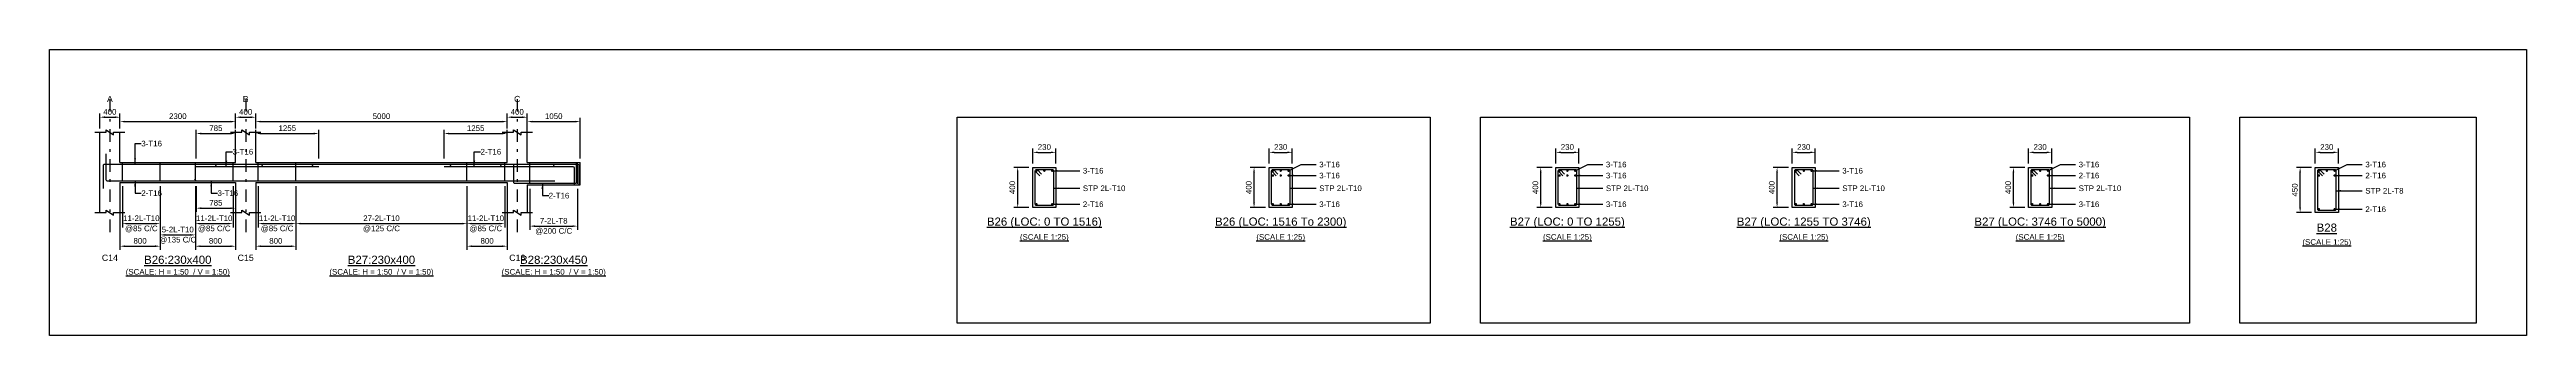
# Model space of a CAD drawing. Header units: inches. Extents: x -2000 to 143800, y -765100 to 3300.
# Drawn here: x -2000 to 96500, y -361200 to -349800 of the extents above; entities that cross this region are included whole.
import ezdxf
from ezdxf.enums import TextEntityAlignment as Align

# ---------------------------------------------------------------- set-up
doc = ezdxf.new("R2010")
doc.units = ezdxf.units.IN
doc.header["$LTSCALE"] = 1000
doc.header["$MEASUREMENT"] = 0
doc.linetypes.add('SCCenter', pattern=[1.2, 0.5, -0.3, 0.1, -0.3])
for name, color, linetype in [('Concrete Line', 2, 'Continuous'), ('Cut Line', 31, 'Continuous'), ('Dimension', 31, 'Continuous'), ('Grid', 8, 'Continuous'), ('Labels', 4, 'Continuous'), ('Labels_Support', 4, 'Continuous'), ('Link', 225, 'Continuous'), ('Reinforcement', 4, 'Continuous'), ('Schedule Border', 60, 'Continuous'), ('Spacer', 4, 'Continuous'), ('Text', 31, 'Continuous'), ('Text_Scale', 31, 'Continuous')]:
    doc.layers.add(name, color=color, linetype=linetype)
doc.styles.add('SC-SansSerif', font='SansSerif')
doc.styles.get("Standard").update_dxf_attribs({"font": 'txt.shx'})
doc.dimstyles.new('SCBBSDimStyl', dxfattribs={"dimtxt": 225, "dimasz": 200, "dimexe": 150, "dimexo": 150, "dimgap": 100, "dimtad": 1, "dimtoh": 1, "dimdec": 0, "dimzin": 0, "dimdsep": 46, "dimtxsty": 'SC-SansSerif', "dimcen": 0.09, "dimclrd": 8, "dimclre": 8, "dimclrt": 31, "dimadec": 0, "dimazin": 0, "dimtfac": 1, "dimtdec": 0, "dimtix": 1, "dimtofl": 0, "dimtmove": 0, "dimatfit": 3, "dimfxl": 1, "dimtolj": 1, "dimtzin": 0, "dimarcsym": 0})
doc.dimstyles.get("Standard").update_dxf_attribs({"dimtxt": 0.18, "dimasz": 225, "dimexe": 0.18, "dimexo": 0.0625, "dimgap": 0.09, "dimtad": 0, "dimtih": 1, "dimtoh": 1, "dimdec": 4, "dimzin": 0, "dimdsep": 46, "dimtxsty": 'Standard', "dimcen": 0.09, "dimadec": 0, "dimazin": 0, "dimtfac": 1, "dimtdec": 4, "dimtofl": 0, "dimtmove": 0, "dimatfit": 3, "dimfxl": 1, "dimtolj": 1, "dimtzin": 0, "dimarcsym": 0})

# ---------------------------------------------------------------- blocks, each defined once
blk = doc.blocks.new('*D226')
at = {"color": 8, "linetype": 'ByBlock', "lineweight": -2}
for p, q in [((900, -355250), (900, -356890)), ((2400, -355250), (2400, -356890)), ((1100, -356740), (2200, -356740))]:
    blk.add_line(p, q, dxfattribs=at)
at = {"color": 8}
for points in [[(900, -356740), (1100, -356707), (1100, -356773)], [(2400, -356740), (2200, -356773), (2200, -356707)]]:
    blk.add_solid(points, dxfattribs=at)
at = {"layer": 'DEFPOINTS', "color": 31}
for p in [(900, -355100), (2400, -355100), (900, -356740)]:
    blk.add_point(p, dxfattribs=at)
at = {"color": 31, "char_height": 225, "attachment_point": 5, "style": 'SC-SansSerif'}
for s, insert in [('\\A1;11-2L-T10', (1650, -356528)), ('\\A1;@85 C/C', (1650, -356952))]:
    blk.add_mtext(s, dxfattribs=dict(at, insert=insert))
blk = doc.blocks.new('*D227')
at = {"color": 8, "linetype": 'ByBlock', "lineweight": -2}
for p, q in [((800, -355250), (800, -357790)), ((2400, -355250), (2400, -357790)), ((1000, -357640), (2200, -357640))]:
    blk.add_line(p, q, dxfattribs=at)
at = {"color": 8}
for points in [[(800, -357640), (1000, -357607), (1000, -357673)], [(2400, -357640), (2200, -357673), (2200, -357607)]]:
    blk.add_solid(points, dxfattribs=at)
at = {"layer": 'DEFPOINTS', "color": 31}
for p in [(800, -355100), (2400, -355100), (800, -357640)]:
    blk.add_point(p, dxfattribs=at)
at = {"color": 31, "insert": (1600, -357428), "char_height": 225, "attachment_point": 5, "style": 'SC-SansSerif'}
blk.add_mtext('\\A1;800', dxfattribs=at)
blk = doc.blocks.new('*D228')
at = {"color": 8, "linetype": 'ByBlock', "lineweight": -2}
for p, q in [((2400, -355250), (2400, -357340)), ((3800, -355250), (3800, -357340)), ((2600, -357190), (3600, -357190))]:
    blk.add_line(p, q, dxfattribs=at)
at = {"color": 8}
for points in [[(2400, -357190), (2600, -357157), (2600, -357223)], [(3800, -357190), (3600, -357223), (3600, -357157)]]:
    blk.add_solid(points, dxfattribs=at)
at = {"layer": 'DEFPOINTS', "color": 31}
for p in [(2400, -355100), (3800, -355100), (2400, -357190)]:
    blk.add_point(p, dxfattribs=at)
at = {"color": 31, "char_height": 225, "attachment_point": 5, "style": 'SC-SansSerif'}
for s, insert in [('\\A1;@135 C/C', (3100, -357402)), ('\\A1;5-2L-T10', (3100, -356978))]:
    blk.add_mtext(s, dxfattribs=dict(at, insert=insert))
blk = doc.blocks.new('*D229')
at = {"color": 8, "linetype": 'ByBlock', "lineweight": -2}
for p, q in [((3800, -355250), (3800, -356890)), ((5300, -355250), (5300, -356890)), ((4000, -356740), (5100, -356740))]:
    blk.add_line(p, q, dxfattribs=at)
at = {"color": 8}
for points in [[(3800, -356740), (4000, -356707), (4000, -356773)], [(5300, -356740), (5100, -356773), (5100, -356707)]]:
    blk.add_solid(points, dxfattribs=at)
at = {"layer": 'DEFPOINTS', "color": 31}
for p in [(3800, -355100), (5300, -355100), (3800, -356740)]:
    blk.add_point(p, dxfattribs=at)
at = {"color": 31, "char_height": 225, "attachment_point": 5, "style": 'SC-SansSerif'}
for s, insert in [('\\A1;11-2L-T10', (4550, -356528)), ('\\A1;@85 C/C', (4550, -356952))]:
    blk.add_mtext(s, dxfattribs=dict(at, insert=insert))
blk = doc.blocks.new('*D230')
at = {"color": 8, "linetype": 'ByBlock', "lineweight": -2}
for p, q in [((3800, -355250), (3800, -357790)), ((5400, -355250), (5400, -357790)), ((4000, -357640), (5200, -357640))]:
    blk.add_line(p, q, dxfattribs=at)
at = {"color": 8}
for points in [[(3800, -357640), (4000, -357607), (4000, -357673)], [(5400, -357640), (5200, -357673), (5200, -357607)]]:
    blk.add_solid(points, dxfattribs=at)
at = {"layer": 'DEFPOINTS', "color": 31}
for p in [(3800, -355100), (5400, -355100), (3800, -357640)]:
    blk.add_point(p, dxfattribs=at)
at = {"color": 31, "insert": (4600, -357428), "char_height": 225, "attachment_point": 5, "style": 'SC-SansSerif'}
blk.add_mtext('\\A1;800', dxfattribs=at)
blk = doc.blocks.new('*D231')
at = {"color": 8, "linetype": 'ByBlock', "lineweight": -2}
for p, q in [((6300, -355250), (6300, -356890)), ((7800, -355250), (7800, -356890)), ((6500, -356740), (7600, -356740))]:
    blk.add_line(p, q, dxfattribs=at)
at = {"color": 8}
for points in [[(6300, -356740), (6500, -356707), (6500, -356773)], [(7800, -356740), (7600, -356773), (7600, -356707)]]:
    blk.add_solid(points, dxfattribs=at)
at = {"layer": 'DEFPOINTS', "color": 31}
for p in [(6300, -355100), (7800, -355100), (6300, -356740)]:
    blk.add_point(p, dxfattribs=at)
at = {"color": 31, "char_height": 225, "attachment_point": 5, "style": 'SC-SansSerif'}
for s, insert in [('\\A1;11-2L-T10', (7050, -356528)), ('\\A1;@85 C/C', (7050, -356952))]:
    blk.add_mtext(s, dxfattribs=dict(at, insert=insert))
blk = doc.blocks.new('*D232')
at = {"color": 8, "linetype": 'ByBlock', "lineweight": -2}
for p, q in [((6200, -355250), (6200, -357790)), ((7800, -355250), (7800, -357790)), ((6400, -357640), (7600, -357640))]:
    blk.add_line(p, q, dxfattribs=at)
at = {"color": 8}
for points in [[(6200, -357640), (6400, -357607), (6400, -357673)], [(7800, -357640), (7600, -357673), (7600, -357607)]]:
    blk.add_solid(points, dxfattribs=at)
at = {"layer": 'DEFPOINTS', "color": 31}
for p in [(6200, -355100), (7800, -355100), (6200, -357640)]:
    blk.add_point(p, dxfattribs=at)
at = {"color": 31, "insert": (7000, -357428), "char_height": 225, "attachment_point": 5, "style": 'SC-SansSerif'}
blk.add_mtext('\\A1;800', dxfattribs=at)
blk = doc.blocks.new('*D233')
at = {"color": 8, "linetype": 'ByBlock', "lineweight": -2}
for p, q in [((7800, -355250), (7800, -356890)), ((14600, -355250), (14600, -356890)), ((8000, -356740), (14400, -356740))]:
    blk.add_line(p, q, dxfattribs=at)
at = {"color": 8}
for points in [[(7800, -356740), (8000, -356707), (8000, -356773)], [(14600, -356740), (14400, -356773), (14400, -356707)]]:
    blk.add_solid(points, dxfattribs=at)
at = {"layer": 'DEFPOINTS', "color": 31}
for p in [(7800, -355100), (14600, -355100), (7800, -356740)]:
    blk.add_point(p, dxfattribs=at)
at = {"color": 31, "char_height": 225, "attachment_point": 5, "style": 'SC-SansSerif'}
for s, insert in [('\\A1;27-2L-T10', (11200, -356528)), ('\\A1;@125 C/C', (11200, -356952))]:
    blk.add_mtext(s, dxfattribs=dict(at, insert=insert))
blk = doc.blocks.new('*D234')
at = {"color": 8, "linetype": 'ByBlock', "lineweight": -2}
for p, q in [((14600, -355250), (14600, -356890)), ((16100, -355250), (16100, -356890)), ((14800, -356740), (15900, -356740))]:
    blk.add_line(p, q, dxfattribs=at)
at = {"color": 8}
for points in [[(14600, -356740), (14800, -356707), (14800, -356773)], [(16100, -356740), (15900, -356773), (15900, -356707)]]:
    blk.add_solid(points, dxfattribs=at)
at = {"layer": 'DEFPOINTS', "color": 31}
for p in [(14600, -355100), (16100, -355100), (14600, -356740)]:
    blk.add_point(p, dxfattribs=at)
at = {"color": 31, "char_height": 225, "attachment_point": 5, "style": 'SC-SansSerif'}
for s, insert in [('\\A1;11-2L-T10', (15350, -356528)), ('\\A1;@85 C/C', (15350, -356952))]:
    blk.add_mtext(s, dxfattribs=dict(at, insert=insert))
blk = doc.blocks.new('*D235')
at = {"color": 8, "linetype": 'ByBlock', "lineweight": -2}
for p, q in [((14600, -355250), (14600, -357790)), ((16200, -355250), (16200, -357790)), ((14800, -357640), (16000, -357640))]:
    blk.add_line(p, q, dxfattribs=at)
at = {"color": 8}
for points in [[(14600, -357640), (14800, -357607), (14800, -357673)], [(16200, -357640), (16000, -357673), (16000, -357607)]]:
    blk.add_solid(points, dxfattribs=at)
at = {"layer": 'DEFPOINTS', "color": 31}
for p in [(14600, -355100), (16200, -355100), (14600, -357640)]:
    blk.add_point(p, dxfattribs=at)
at = {"color": 31, "insert": (15400, -357428), "char_height": 225, "attachment_point": 5, "style": 'SC-SansSerif'}
blk.add_mtext('\\A1;800', dxfattribs=at)
blk = doc.blocks.new('*D236')
at = {"color": 8, "linetype": 'ByBlock', "lineweight": -2}
for p, q in [((17100, -355350), (17100, -356990)), ((19000, -355350), (19000, -356990)), ((17300, -356840), (18800, -356840))]:
    blk.add_line(p, q, dxfattribs=at)
at = {"color": 8}
for points in [[(17100, -356840), (17300, -356807), (17300, -356873)], [(19000, -356840), (18800, -356873), (18800, -356807)]]:
    blk.add_solid(points, dxfattribs=at)
at = {"layer": 'DEFPOINTS', "color": 31}
for p in [(17100, -355200), (19000, -355200), (17100, -356840)]:
    blk.add_point(p, dxfattribs=at)
at = {"color": 31, "char_height": 225, "attachment_point": 5, "style": 'SC-SansSerif'}
for s, insert in [('\\A1;7-2L-T8', (18050, -356628)), ('\\A1;@200 C/C', (18050, -357052))]:
    blk.add_mtext(s, dxfattribs=dict(at, insert=insert))
blk = doc.blocks.new('*D237')
at = {"color": 8, "linetype": 'ByBlock', "lineweight": -2}
for p, q in [((3830, -354150), (3830, -353000)), ((4030, -353150), (5200, -353150)), ((5400, -354150), (5400, -353000))]:
    blk.add_line(p, q, dxfattribs=at)
at = {"color": 8}
for points in [[(3830, -353150), (4030, -353117), (4030, -353183)], [(5400, -353150), (5200, -353183), (5200, -353117)]]:
    blk.add_solid(points, dxfattribs=at)
at = {"layer": 'DEFPOINTS', "color": 31}
for p in [(3830, -353150), (3830, -354300), (5400, -354300)]:
    blk.add_point(p, dxfattribs=at)
at = {"color": 31, "insert": (4615, -352938), "char_height": 225, "attachment_point": 5, "style": 'SC-SansSerif'}
blk.add_mtext('\\A1;785', dxfattribs=at)
blk = doc.blocks.new('*D238')
at = {"color": 8, "linetype": 'ByBlock', "lineweight": -2}
for p, q in [((6200, -354150), (6200, -353000)), ((6400, -353150), (8510, -353150)), ((8710, -354150), (8710, -353000))]:
    blk.add_line(p, q, dxfattribs=at)
at = {"color": 8}
for points in [[(6200, -353150), (6400, -353117), (6400, -353183)], [(8710, -353150), (8510, -353183), (8510, -353117)]]:
    blk.add_solid(points, dxfattribs=at)
at = {"layer": 'DEFPOINTS', "color": 31}
for p in [(6200, -353150), (6200, -354300), (8710, -354300)]:
    blk.add_point(p, dxfattribs=at)
at = {"color": 31, "insert": (7455, -352938), "char_height": 225, "attachment_point": 5, "style": 'SC-SansSerif'}
blk.add_mtext('\\A1;1255', dxfattribs=at)
blk = doc.blocks.new('*D239')
at = {"color": 8, "linetype": 'ByBlock', "lineweight": -2}
for p, q in [((13690, -354150), (13690, -353000)), ((13890, -353150), (16000, -353150)), ((16200, -354150), (16200, -353000))]:
    blk.add_line(p, q, dxfattribs=at)
at = {"color": 8}
for points in [[(13690, -353150), (13890, -353117), (13890, -353183)], [(16200, -353150), (16000, -353183), (16000, -353117)]]:
    blk.add_solid(points, dxfattribs=at)
at = {"layer": 'DEFPOINTS', "color": 31}
for p in [(13690, -353150), (13690, -354300), (16200, -354300)]:
    blk.add_point(p, dxfattribs=at)
at = {"color": 31, "insert": (14945, -352938), "char_height": 225, "attachment_point": 5, "style": 'SC-SansSerif'}
blk.add_mtext('\\A1;1255', dxfattribs=at)
blk = doc.blocks.new('*D240')
at = {"color": 8, "linetype": 'ByBlock', "lineweight": -2}
for p, q in [((3830, -355250), (3830, -356275)), ((5400, -355250), (5400, -356275)), ((4030, -356125), (5200, -356125))]:
    blk.add_line(p, q, dxfattribs=at)
at = {"color": 8}
for points in [[(3830, -356125), (4030, -356092), (4030, -356158)], [(5400, -356125), (5200, -356158), (5200, -356092)]]:
    blk.add_solid(points, dxfattribs=at)
at = {"layer": 'DEFPOINTS', "color": 31}
for p in [(3830, -355100), (5400, -355100), (3830, -356125)]:
    blk.add_point(p, dxfattribs=at)
at = {"color": 31, "insert": (4615, -355912), "char_height": 225, "attachment_point": 5, "style": 'SC-SansSerif'}
blk.add_mtext('\\A1;785', dxfattribs=at)
blk = doc.blocks.new('*D241')
at = {"color": 8, "linetype": 'ByBlock', "lineweight": -2}
for p, q in [((37100, -354350), (37100, -353750)), ((37300, -353900), (37820, -353900)), ((38020, -354350), (38020, -353750))]:
    blk.add_line(p, q, dxfattribs=at)
at = {"color": 8}
for points in [[(37100, -353900), (37300, -353867), (37300, -353933)], [(38020, -353900), (37820, -353933), (37820, -353867)]]:
    blk.add_solid(points, dxfattribs=at)
at = {"layer": 'DEFPOINTS', "color": 31}
for p in [(37100, -353900), (37100, -354500), (38020, -354500)]:
    blk.add_point(p, dxfattribs=at)
at = {"color": 31, "insert": (37560, -353688), "char_height": 225, "attachment_point": 5, "style": 'SC-SansSerif'}
blk.add_mtext('\\A1;230', dxfattribs=at)
blk = doc.blocks.new('*D242')
at = {"color": 8, "linetype": 'ByBlock', "lineweight": -2}
for p, q in [((36950, -354500), (36350, -354500)), ((36500, -355900), (36500, -354700)), ((36950, -356100), (36350, -356100))]:
    blk.add_line(p, q, dxfattribs=at)
at = {"color": 8}
for points in [[(36500, -354500), (36533, -354700), (36467, -354700)], [(36500, -356100), (36467, -355900), (36533, -355900)]]:
    blk.add_solid(points, dxfattribs=at)
at = {"layer": 'DEFPOINTS', "color": 31}
for p in [(37100, -354500), (36500, -356100), (37100, -356100)]:
    blk.add_point(p, dxfattribs=at)
at = {"color": 31, "insert": (36288, -355300), "char_height": 225, "attachment_point": 5, "rotation": 90, "style": 'SC-SansSerif'}
blk.add_mtext('\\A1;400', dxfattribs=at)
blk = doc.blocks.new('*D243')
at = {"color": 8, "linetype": 'ByBlock', "lineweight": -2}
for p, q in [((46500, -354350), (46500, -353750)), ((46700, -353900), (47220, -353900)), ((47420, -354350), (47420, -353750))]:
    blk.add_line(p, q, dxfattribs=at)
at = {"color": 8}
for points in [[(46500, -353900), (46700, -353867), (46700, -353933)], [(47420, -353900), (47220, -353933), (47220, -353867)]]:
    blk.add_solid(points, dxfattribs=at)
at = {"layer": 'DEFPOINTS', "color": 31}
for p in [(46500, -353900), (46500, -354500), (47420, -354500)]:
    blk.add_point(p, dxfattribs=at)
at = {"color": 31, "insert": (46960, -353688), "char_height": 225, "attachment_point": 5, "style": 'SC-SansSerif'}
blk.add_mtext('\\A1;230', dxfattribs=at)
blk = doc.blocks.new('*D244')
at = {"color": 8, "linetype": 'ByBlock', "lineweight": -2}
for p, q in [((46350, -354500), (45750, -354500)), ((45900, -355900), (45900, -354700)), ((46350, -356100), (45750, -356100))]:
    blk.add_line(p, q, dxfattribs=at)
at = {"color": 8}
for points in [[(45900, -354500), (45933, -354700), (45867, -354700)], [(45900, -356100), (45867, -355900), (45933, -355900)]]:
    blk.add_solid(points, dxfattribs=at)
at = {"layer": 'DEFPOINTS', "color": 31}
for p in [(46500, -354500), (45900, -356100), (46500, -356100)]:
    blk.add_point(p, dxfattribs=at)
at = {"color": 31, "insert": (45688, -355300), "char_height": 225, "attachment_point": 5, "rotation": 90, "style": 'SC-SansSerif'}
blk.add_mtext('\\A1;400', dxfattribs=at)
blk = doc.blocks.new('*D245')
at = {"color": 8, "linetype": 'ByBlock', "lineweight": -2}
for p, q in [((57900, -354350), (57900, -353750)), ((58100, -353900), (58620, -353900)), ((58820, -354350), (58820, -353750))]:
    blk.add_line(p, q, dxfattribs=at)
at = {"color": 8}
for points in [[(57900, -353900), (58100, -353867), (58100, -353933)], [(58820, -353900), (58620, -353933), (58620, -353867)]]:
    blk.add_solid(points, dxfattribs=at)
at = {"layer": 'DEFPOINTS', "color": 31}
for p in [(57900, -353900), (57900, -354500), (58820, -354500)]:
    blk.add_point(p, dxfattribs=at)
at = {"color": 31, "insert": (58360, -353688), "char_height": 225, "attachment_point": 5, "style": 'SC-SansSerif'}
blk.add_mtext('\\A1;230', dxfattribs=at)
blk = doc.blocks.new('*D246')
at = {"color": 8, "linetype": 'ByBlock', "lineweight": -2}
for p, q in [((57750, -354500), (57150, -354500)), ((57300, -355900), (57300, -354700)), ((57750, -356100), (57150, -356100))]:
    blk.add_line(p, q, dxfattribs=at)
at = {"color": 8}
for points in [[(57300, -354500), (57333, -354700), (57267, -354700)], [(57300, -356100), (57267, -355900), (57333, -355900)]]:
    blk.add_solid(points, dxfattribs=at)
at = {"layer": 'DEFPOINTS', "color": 31}
for p in [(57900, -354500), (57300, -356100), (57900, -356100)]:
    blk.add_point(p, dxfattribs=at)
at = {"color": 31, "insert": (57088, -355300), "char_height": 225, "attachment_point": 5, "rotation": 90, "style": 'SC-SansSerif'}
blk.add_mtext('\\A1;400', dxfattribs=at)
blk = doc.blocks.new('*D247')
at = {"color": 8, "linetype": 'ByBlock', "lineweight": -2}
for p, q in [((67300, -354350), (67300, -353750)), ((67500, -353900), (68020, -353900)), ((68220, -354350), (68220, -353750))]:
    blk.add_line(p, q, dxfattribs=at)
at = {"color": 8}
for points in [[(67300, -353900), (67500, -353867), (67500, -353933)], [(68220, -353900), (68020, -353933), (68020, -353867)]]:
    blk.add_solid(points, dxfattribs=at)
at = {"layer": 'DEFPOINTS', "color": 31}
for p in [(67300, -353900), (67300, -354500), (68220, -354500)]:
    blk.add_point(p, dxfattribs=at)
at = {"color": 31, "insert": (67760, -353688), "char_height": 225, "attachment_point": 5, "style": 'SC-SansSerif'}
blk.add_mtext('\\A1;230', dxfattribs=at)
blk = doc.blocks.new('*D248')
at = {"color": 8, "linetype": 'ByBlock', "lineweight": -2}
for p, q in [((67150, -354500), (66550, -354500)), ((66700, -355900), (66700, -354700)), ((67150, -356100), (66550, -356100))]:
    blk.add_line(p, q, dxfattribs=at)
at = {"color": 8}
for points in [[(66700, -354500), (66733, -354700), (66667, -354700)], [(66700, -356100), (66667, -355900), (66733, -355900)]]:
    blk.add_solid(points, dxfattribs=at)
at = {"layer": 'DEFPOINTS', "color": 31}
for p in [(67300, -354500), (66700, -356100), (67300, -356100)]:
    blk.add_point(p, dxfattribs=at)
at = {"color": 31, "insert": (66488, -355300), "char_height": 225, "attachment_point": 5, "rotation": 90, "style": 'SC-SansSerif'}
blk.add_mtext('\\A1;400', dxfattribs=at)
blk = doc.blocks.new('*D249')
at = {"color": 8, "linetype": 'ByBlock', "lineweight": -2}
for p, q in [((76700, -354350), (76700, -353750)), ((76900, -353900), (77420, -353900)), ((77620, -354350), (77620, -353750))]:
    blk.add_line(p, q, dxfattribs=at)
at = {"color": 8}
for points in [[(76700, -353900), (76900, -353867), (76900, -353933)], [(77620, -353900), (77420, -353933), (77420, -353867)]]:
    blk.add_solid(points, dxfattribs=at)
at = {"layer": 'DEFPOINTS', "color": 31}
for p in [(76700, -353900), (76700, -354500), (77620, -354500)]:
    blk.add_point(p, dxfattribs=at)
at = {"color": 31, "insert": (77160, -353688), "char_height": 225, "attachment_point": 5, "style": 'SC-SansSerif'}
blk.add_mtext('\\A1;230', dxfattribs=at)
blk = doc.blocks.new('*D250')
at = {"color": 8, "linetype": 'ByBlock', "lineweight": -2}
for p, q in [((76550, -354500), (75950, -354500)), ((76100, -355900), (76100, -354700)), ((76550, -356100), (75950, -356100))]:
    blk.add_line(p, q, dxfattribs=at)
at = {"color": 8}
for points in [[(76100, -354500), (76133, -354700), (76067, -354700)], [(76100, -356100), (76067, -355900), (76133, -355900)]]:
    blk.add_solid(points, dxfattribs=at)
at = {"layer": 'DEFPOINTS', "color": 31}
for p in [(76700, -354500), (76100, -356100), (76700, -356100)]:
    blk.add_point(p, dxfattribs=at)
at = {"color": 31, "insert": (75888, -355300), "char_height": 225, "attachment_point": 5, "rotation": 90, "style": 'SC-SansSerif'}
blk.add_mtext('\\A1;400', dxfattribs=at)
blk = doc.blocks.new('*D251')
at = {"color": 8, "linetype": 'ByBlock', "lineweight": -2}
for p, q in [((88100, -354350), (88100, -353750)), ((88300, -353900), (88820, -353900)), ((89020, -354350), (89020, -353750))]:
    blk.add_line(p, q, dxfattribs=at)
at = {"color": 8}
for points in [[(88100, -353900), (88300, -353867), (88300, -353933)], [(89020, -353900), (88820, -353933), (88820, -353867)]]:
    blk.add_solid(points, dxfattribs=at)
at = {"layer": 'DEFPOINTS', "color": 31}
for p in [(88100, -353900), (88100, -354500), (89020, -354500)]:
    blk.add_point(p, dxfattribs=at)
at = {"color": 31, "insert": (88560, -353688), "char_height": 225, "attachment_point": 5, "style": 'SC-SansSerif'}
blk.add_mtext('\\A1;230', dxfattribs=at)
blk = doc.blocks.new('*D252')
at = {"color": 8, "linetype": 'ByBlock', "lineweight": -2}
for p, q in [((87950, -354500), (87350, -354500)), ((87500, -356100), (87500, -354700)), ((87950, -356300), (87350, -356300))]:
    blk.add_line(p, q, dxfattribs=at)
at = {"color": 8}
for points in [[(87500, -354500), (87533, -354700), (87467, -354700)], [(87500, -356300), (87467, -356100), (87533, -356100)]]:
    blk.add_solid(points, dxfattribs=at)
at = {"layer": 'DEFPOINTS', "color": 31}
for p in [(88100, -354500), (87500, -356300), (88100, -356300)]:
    blk.add_point(p, dxfattribs=at)
at = {"color": 31, "insert": (87288, -355400), "char_height": 225, "attachment_point": 5, "rotation": 90, "style": 'SC-SansSerif'}
blk.add_mtext('\\A1;450', dxfattribs=at)
blk = doc.blocks.new('*D253')
at = {"color": 8, "linetype": 'ByBlock', "lineweight": -2}
for p, q in [((800, -352950), (800, -352525)), ((5400, -352950), (5400, -352525)), ((1000, -352675), (5200, -352675))]:
    blk.add_line(p, q, dxfattribs=at)
at = {"color": 8}
for points in [[(800, -352675), (1000, -352642), (1000, -352708)], [(5400, -352675), (5200, -352708), (5200, -352642)]]:
    blk.add_solid(points, dxfattribs=at)
at = {"layer": 'DEFPOINTS', "color": 31}
for p in [(800, -352675), (800, -353100), (5400, -353100)]:
    blk.add_point(p, dxfattribs=at)
at = {"color": 31, "insert": (3100, -352462), "char_height": 225, "attachment_point": 5, "style": 'SC-SansSerif'}
blk.add_mtext('\\A1;2300', dxfattribs=at)
blk = doc.blocks.new('*D254')
at = {"color": 8, "linetype": 'ByBlock', "lineweight": -2}
for p, q in [((6200, -352950), (6200, -352525)), ((16200, -352950), (16200, -352525)), ((6400, -352675), (16000, -352675))]:
    blk.add_line(p, q, dxfattribs=at)
at = {"color": 8}
for points in [[(6200, -352675), (6400, -352642), (6400, -352708)], [(16200, -352675), (16000, -352708), (16000, -352642)]]:
    blk.add_solid(points, dxfattribs=at)
at = {"layer": 'DEFPOINTS', "color": 31}
for p in [(6200, -352675), (6200, -353100), (16200, -353100)]:
    blk.add_point(p, dxfattribs=at)
at = {"color": 31, "insert": (11200, -352462), "char_height": 225, "attachment_point": 5, "style": 'SC-SansSerif'}
blk.add_mtext('\\A1;5000', dxfattribs=at)
blk = doc.blocks.new('*D255')
at = {"color": 8, "linetype": 'ByBlock', "lineweight": -2}
for p, q in [((17000, -352950), (17000, -352525)), ((19100, -354150), (19100, -352525)), ((17200, -352675), (18900, -352675))]:
    blk.add_line(p, q, dxfattribs=at)
at = {"color": 8}
for points in [[(17000, -352675), (17200, -352642), (17200, -352708)], [(19100, -352675), (18900, -352708), (18900, -352642)]]:
    blk.add_solid(points, dxfattribs=at)
at = {"layer": 'DEFPOINTS', "color": 31}
for p in [(17000, -352675), (17000, -353100), (19100, -354300)]:
    blk.add_point(p, dxfattribs=at)
at = {"color": 31, "insert": (18050, -352462), "char_height": 225, "attachment_point": 5, "style": 'SC-SansSerif'}
blk.add_mtext('\\A1;1050', dxfattribs=at)
blk = doc.blocks.new('*D256')
at = {"color": 8, "linetype": 'ByBlock', "lineweight": -2}
for p, q in [((0, -352950), (0, -352350)), ((200, -352500), (600, -352500)), ((800, -352950), (800, -352350))]:
    blk.add_line(p, q, dxfattribs=at)
at = {"color": 8}
for points in [[(0, -352500), (200, -352467), (200, -352533)], [(800, -352500), (600, -352533), (600, -352467)]]:
    blk.add_solid(points, dxfattribs=at)
at = {"layer": 'DEFPOINTS', "color": 31}
for p in [(0, -352500), (0, -353100), (800, -353100)]:
    blk.add_point(p, dxfattribs=at)
at = {"color": 31, "insert": (400, -352288), "char_height": 225, "attachment_point": 5, "style": 'SC-SansSerif'}
blk.add_mtext('\\A1;400', dxfattribs=at)
blk = doc.blocks.new('*D257')
at = {"color": 8, "linetype": 'ByBlock', "lineweight": -2}
for p, q in [((5400, -352950), (5400, -352350)), ((5600, -352500), (6000, -352500)), ((6200, -352950), (6200, -352350))]:
    blk.add_line(p, q, dxfattribs=at)
at = {"color": 8}
for points in [[(5400, -352500), (5600, -352467), (5600, -352533)], [(6200, -352500), (6000, -352533), (6000, -352467)]]:
    blk.add_solid(points, dxfattribs=at)
at = {"layer": 'DEFPOINTS', "color": 31}
for p in [(5400, -352500), (5400, -353100), (6200, -353100)]:
    blk.add_point(p, dxfattribs=at)
at = {"color": 31, "insert": (5800, -352288), "char_height": 225, "attachment_point": 5, "style": 'SC-SansSerif'}
blk.add_mtext('\\A1;400', dxfattribs=at)
blk = doc.blocks.new('*D258')
at = {"color": 8, "linetype": 'ByBlock', "lineweight": -2}
for p, q in [((16200, -352950), (16200, -352350)), ((16400, -352500), (16800, -352500)), ((17000, -354150), (17000, -352350))]:
    blk.add_line(p, q, dxfattribs=at)
at = {"color": 8}
for points in [[(16200, -352500), (16400, -352467), (16400, -352533)], [(17000, -352500), (16800, -352533), (16800, -352467)]]:
    blk.add_solid(points, dxfattribs=at)
at = {"layer": 'DEFPOINTS', "color": 31}
for p in [(16200, -352500), (16200, -353100), (17000, -354300)]:
    blk.add_point(p, dxfattribs=at)
at = {"color": 31, "insert": (16600, -352288), "char_height": 225, "attachment_point": 5, "style": 'SC-SansSerif'}
blk.add_mtext('\\A1;400', dxfattribs=at)

msp = doc.modelspace()

# ---------------------------------------------------------------- linework, layer by layer
at = {"layer": 'Concrete Line'}
for p, q in [((0, -356300), (0, -353100)), ((800, -354300), (800, -353100)), ((5400, -354300), (5400, -353100)), ((6200, -354300), (6200, -353100)), ((16200, -354300), (16200, -353100)), ((17000, -354300), (17000, -353100)), ((19100, -355200), (19100, -354300)), ((800, -355100), (800, -356300)), ((5400, -355100), (5400, -356300)), ((6200, -355100), (6200, -356300)), ((16200, -355100), (16200, -356300)), ((17000, -355200), (17000, -356300))]:
    msp.add_line(p, q, dxfattribs=at)
for points in [[(800, -354300), (5400, -354300)], [(6200, -354300), (16200, -354300)], [(17000, -354300), (19100, -354300)], [(800, -355100), (5400, -355100)], [(6200, -355100), (16200, -355100)], [(17000, -355200), (19100, -355200)]]:
    msp.add_lwpolyline(points, dxfattribs=at)
for points in [[(37100, -354500), (38020, -354500), (38020, -356100), (37100, -356100)], [(46500, -354500), (47420, -354500), (47420, -356100), (46500, -356100)], [(57900, -354500), (58820, -354500), (58820, -356100), (57900, -356100)], [(67300, -354500), (68220, -354500), (68220, -356100), (67300, -356100)], [(76700, -354500), (77620, -354500), (77620, -356100), (76700, -356100)], [(88100, -354500), (89020, -354500), (89020, -356300), (88100, -356300)]]:
    msp.add_lwpolyline(points, close=True, dxfattribs=at)
at = {"layer": 'Cut Line'}
for points in [[(-200, -353100), (250, -353100), (250, -353000), (550, -353200), (550, -353100), (1000, -353100)], [(5200, -353100), (5650, -353100), (5650, -353000), (5950, -353200), (5950, -353100), (6400, -353100)], [(16000, -353100), (16450, -353100), (16450, -353000), (16750, -353200), (16750, -353100), (17200, -353100)], [(-200, -356300), (250, -356300), (250, -356200), (550, -356400), (550, -356300), (1000, -356300)], [(5200, -356300), (5650, -356300), (5650, -356200), (5950, -356400), (5950, -356300), (6400, -356300)], [(16000, -356300), (16450, -356300), (16450, -356200), (16750, -356400), (16750, -356300), (17200, -356300)]]:
    msp.add_lwpolyline(points, dxfattribs=at)
at = {"layer": 'Grid', "linetype": 'SCCenter'}
for p, q in [((400, -351775), (400, -357100)), ((5800, -351775), (5800, -357100)), ((16600, -351775), (16600, -357100))]:
    msp.add_line(p, q, dxfattribs=at)
at = {"layer": 'Grid'}
for centre in [(400, -351775), (5800, -351775), (16600, -351775)]:
    msp.add_circle(centre, 0, dxfattribs=at)
at = {"layer": 'Link'}
for p, q in [((900, -355050), (900, -354350)), ((2400, -355050), (2400, -354350)), ((3800, -355050), (3800, -354350)), ((5300, -355050), (5300, -354350)), ((6300, -355050), (6300, -354350)), ((7800, -355050), (7800, -354350)), ((14600, -355050), (14600, -354350)), ((16100, -355050), (16100, -354350)), ((17100, -355150), (17100, -354350)), ((19000, -355150), (19000, -354350))]:
    msp.add_line(p, q, dxfattribs=at)
for points in [[(37383.8, -354835.6), (37214.1, -354665.9, -0.6681786), (37248, -354584), (37872, -354584, -0.4142136), (37920, -354632), (37920, -355968, -0.4142136), (37872, -356016), (37248, -356016, -0.4142136), (37200, -355968), (37200, -354632, -0.6681786), (37281.9, -354598.1), (37451.7, -354767.8)], [(46783.8, -354835.6), (46614.1, -354665.9, -0.6681786), (46648, -354584), (47272, -354584, -0.4142136), (47320, -354632), (47320, -355968, -0.4142136), (47272, -356016), (46648, -356016, -0.4142136), (46600, -355968), (46600, -354632, -0.6681786), (46681.9, -354598.1), (46851.7, -354767.8)], [(58183.8, -354835.6), (58014.1, -354665.9, -0.6681786), (58048, -354584), (58672, -354584, -0.4142136), (58720, -354632), (58720, -355968, -0.4142136), (58672, -356016), (58048, -356016, -0.4142136), (58000, -355968), (58000, -354632, -0.6681786), (58081.9, -354598.1), (58251.7, -354767.8)], [(67583.8, -354835.6), (67414.1, -354665.9, -0.6681786), (67448, -354584), (68072, -354584, -0.4142136), (68120, -354632), (68120, -355968, -0.4142136), (68072, -356016), (67448, -356016, -0.4142136), (67400, -355968), (67400, -354632, -0.6681786), (67481.9, -354598.1), (67651.7, -354767.8)], [(76983.8, -354835.6), (76814.1, -354665.9, -0.6681786), (76848, -354584), (77472, -354584, -0.4142136), (77520, -354632), (77520, -355968, -0.4142136), (77472, -356016), (76848, -356016, -0.4142136), (76800, -355968), (76800, -354632, -0.6681786), (76881.9, -354598.1), (77051.7, -354767.8)], [(88383.8, -354835.6), (88214.1, -354665.9, -0.6681786), (88248, -354584), (88872, -354584, -0.4142136), (88920, -354632), (88920, -356168, -0.4142136), (88872, -356216), (88248, -356216, -0.4142136), (88200, -356168), (88200, -354632, -0.6681786), (88281.9, -354598.1), (88451.7, -354767.8)]]:
    msp.add_lwpolyline(points, format="xyb", dxfattribs=at)
at = {"layer": 'Reinforcement'}
for points in [[(148, -355346), (148, -354416, -0.4142136), (198, -354366), (19000, -354366, -0.4142134), (19050, -354416), (19050, -355175)], [(244, -353958), (244, -354984, 0.4142136), (294, -355034), (18088, -355034)], [(13690, -354462), (18808, -354462, -0.4142134), (18858, -354512), (18858, -355175)], [(16444, -354378), (16444, -355084, 0.4142136), (16494, -355134), (18904, -355134, 0.4142136), (18954, -355084), (18954, -354325)]]:
    msp.add_lwpolyline(points, format="xyb", dxfattribs=at)
for points in [[(3830, -354462), (8710, -354462)], [(3759.3, -354963.3), (3830, -355034), (18088, -355034)]]:
    msp.add_lwpolyline(points, dxfattribs=at)
at = {"layer": 'Reinforcement', "const_width": 48}
for points in [[(37224, -354632, 1), (37272, -354632, 1)], [(37536, -354632, 1), (37584, -354632, 1)], [(37848, -354632, 1), (37896, -354632, 1)], [(46624, -354632, 1), (46672, -354632, 1)], [(46936, -354632, 1), (46984, -354632, 1)], [(47248, -354632, 1), (47296, -354632, 1)], [(58024, -354632, 1), (58072, -354632, 1)], [(58336, -354632, 1), (58384, -354632, 1)], [(58648, -354632, 1), (58696, -354632, 1)], [(67424, -354632, 1), (67472, -354632, 1)], [(67736, -354632, 1), (67784, -354632, 1)], [(68048, -354632, 1), (68096, -354632, 1)], [(76824, -354632, 1), (76872, -354632, 1)], [(77136, -354632, 1), (77184, -354632, 1)], [(77448, -354632, 1), (77496, -354632, 1)], [(88224, -354632, 1), (88272, -354632, 1)], [(88536, -354632, 1), (88584, -354632, 1)], [(88848, -354632, 1), (88896, -354632, 1)], [(46624, -354824, 1), (46672, -354824, 1)], [(46936, -354824, 1), (46984, -354824, 1)], [(47248, -354824, 1), (47296, -354824, 1)], [(58024, -354824, 1), (58072, -354824, 1)], [(58336, -354824, 1), (58384, -354824, 1)], [(58648, -354824, 1), (58696, -354824, 1)], [(76824, -354824, 1), (76872, -354824, 1)], [(77448, -354824, 1), (77496, -354824, 1)], [(88224, -354824, 1), (88272, -354824, 1)], [(88848, -354824, 1), (88896, -354824, 1)], [(37224, -355968, 1), (37272, -355968, 1)], [(37848, -355968, 1), (37896, -355968, 1)], [(46624, -355968, 1), (46672, -355968, 1)], [(46936, -355968, 1), (46984, -355968, 1)], [(47248, -355968, 1), (47296, -355968, 1)], [(58024, -355968, 1), (58072, -355968, 1)], [(58336, -355968, 1), (58384, -355968, 1)], [(58648, -355968, 1), (58696, -355968, 1)], [(67424, -355968, 1), (67472, -355968, 1)], [(67736, -355968, 1), (67784, -355968, 1)], [(68048, -355968, 1), (68096, -355968, 1)], [(76824, -355968, 1), (76872, -355968, 1)], [(77136, -355968, 1), (77184, -355968, 1)], [(77448, -355968, 1), (77496, -355968, 1)], [(88224, -356168, 1), (88272, -356168, 1)], [(88848, -356168, 1), (88896, -356168, 1)]]:
    msp.add_lwpolyline(points, format="xyb", close=True, dxfattribs=at)
at = {"layer": 'Schedule Border'}
for points in [[(-2000, -349800), (96500, -349800), (96500, -361200), (-2000, -361200)], [(34100, -352500), (52900, -352500), (52900, -360700), (34100, -360700)], [(54900, -352500), (83100, -352500), (83100, -360700), (54900, -360700)], [(85100, -352500), (94500, -352500), (94500, -360700), (85100, -360700)]]:
    msp.add_lwpolyline(points, close=True, dxfattribs=at)
at = {"layer": 'Spacer', "const_width": 32}
for points in [[(4599, -354414, 1), (4631, -354414, 1)], [(6439, -354414, 1), (6471, -354414, 1)], [(8439, -354414, 1), (8471, -354414, 1)], [(13929, -354414, 1), (13961, -354414, 1)], [(15929, -354414, 1), (15961, -354414, 1)], [(18034, -354414, 1), (18066, -354414, 1)]]:
    msp.add_lwpolyline(points, format="xyb", close=True, dxfattribs=at)

# ---------------------------------------------------------------- texts
at = {"layer": 'Grid', "style": 'SC-SansSerif'}
for s, p in [('A', (400, -351775)), ('B', (5800, -351775)), ('C', (16600, -351775))]:
    msp.add_text(s, height=250, dxfattribs=at).set_placement(p, align=Align.MIDDLE)
at = {"layer": 'Labels', "style": 'SC-SansSerif'}
for s, p in [('%%uB26 (LOC: 0 TO 1516)', (37560, -356700)), ('%%uB26 (LOC: 1516 To 2300)', (46960, -356700)), ('%%uB27 (LOC: 0 TO 1255)', (58360, -356700)), ('%%uB27 (LOC: 1255 TO 3746)', (67760, -356700)), ('%%uB27 (LOC: 3746 To 5000)', (77160, -356700)), ('%%uB28', (88560, -356900))]:
    msp.add_text(s, height=325, dxfattribs=at).set_placement(p, align=Align.MIDDLE)
for s, p in [('%%uB26:230x400', (3100, -358440)), ('%%uB27:230x400', (11200, -358440)), ('%%uB28:230x450', (18050, -358440))]:
    msp.add_text(s, height=325, dxfattribs=at).set_placement(p, align=Align.BOTTOM_CENTER)
at = {"layer": 'Labels_Support', "style": 'SC-SansSerif'}
for s, p in [('C14', (400, -358300)), ('C15', (5800, -358300)), ('C16', (16600, -358300))]:
    msp.add_text(s, height=250, dxfattribs=at).set_placement(p, align=Align.BOTTOM_CENTER)
at = {"layer": 'Text', "style": 'SC-SansSerif'}
for s, p in [('3-T16', (1650, -353550)), ('3-T16', (5280, -353875)), ('2-T16', (15140, -353875)), ('3-T16', (39092, -354632)), ('3-T16', (48492, -354384)), ('3-T16', (59892, -354384)), ('3-T16', (69292, -354632)), ('3-T16', (78692, -354384)), ('3-T16', (90092, -354384)), ('2-T16', (1650, -355525)), ('3-T16', (4680, -355525)), ('2-T16', (17850, -355625)), ('STP 2L-T10', (39092, -355332)), ('3-T16', (48492, -354824)), ('STP 2L-T10', (48492, -355332)), ('3-T16', (59892, -354824)), ('STP 2L-T10', (59892, -355332)), ('STP 2L-T10', (69292, -355332)), ('STP 2L-T10', (78692, -355332)), ('2-T16', (78692, -354824)), ('STP 2L-T8', (90092, -355432)), ('2-T16', (90092, -354824)), ('2-T16', (39092, -355968)), ('3-T16', (48492, -355968)), ('3-T16', (59892, -355968)), ('3-T16', (69292, -355968)), ('3-T16', (78692, -355968)), ('2-T16', (90092, -356168))]:
    msp.add_text(s, height=225, dxfattribs=at).set_placement(p, align=Align.MIDDLE_LEFT)
for p in [(37560, -357300), (46960, -357300), (58360, -357300), (67760, -357300), (77160, -357300), (88560, -357500)]:
    msp.add_text('%%u(SCALE 1:25)', height=225, dxfattribs=at).set_placement(p, align=Align.MIDDLE)
at = {"layer": 'Text_Scale', "style": 'SC-SansSerif'}
for p in [(3100, -358840), (11200, -358840), (18050, -358840)]:
    msp.add_text('%%u(SCALE: H = 1:50  / V = 1:50)', height=225, dxfattribs=at).set_placement(p, align=Align.BOTTOM_CENTER)

# ---------------------------------------------------------------- dimensions: what is measured, and where the dimension line sits
at = {"layer": 'Dimension'}
for base, p1, p2, text, picture, middle in [((800, -352500), (0, -353100), (800, -353100), '400', '*D256', (400, -352500)), ((5400, -352675), (800, -353100), (5400, -353100), '2300', '*D253', (3100, -352675)), ((6200, -352500), (5400, -353100), (6200, -353100), '400', '*D257', (5800, -352500)), ((16200, -352675), (6200, -353100), (16200, -353100), '5000', '*D254', (11200, -352675)), ((17000, -352500), (16200, -353100), (17000, -354300), '400', '*D258', (16600, -352500)), ((19100, -352675), (17000, -353100), (19100, -354300), '1050', '*D255', (18050, -352675)), ((5400, -353150), (3830, -354300), (5400, -354300), '785', '*D237', (4615, -353150)), ((8710, -353150), (6200, -354300), (8710, -354300), '1255', '*D238', (7455, -353150)), ((16200, -353150), (13690, -354300), (16200, -354300), '1255', '*D239', (14945, -353150)), ((2400, -357640), (800, -355100), (2400, -355100), '800', '*D227', (1600, -357640)), ((2400, -356740), (900, -355100), (2400, -355100), '11-2L-T10\\X@85 C/C', '*D226', (1650, -356740)), ((3800, -357190), (2400, -355100), (3800, -355100), '5-2L-T10\\X@135 C/C', '*D228', (3100, -357190)), ((5300, -356740), (3800, -355100), (5300, -355100), '11-2L-T10\\X@85 C/C', '*D229', (4550, -356740)), ((5400, -357640), (3800, -355100), (5400, -355100), '800', '*D230', (4600, -357640)), ((5400, -356125), (3830, -355100), (5400, -355100), '785', '*D240', (4615, -356125)), ((7800, -357640), (6200, -355100), (7800, -355100), '800', '*D232', (7000, -357640)), ((7800, -356740), (6300, -355100), (7800, -355100), '11-2L-T10\\X@85 C/C', '*D231', (7050, -356740)), ((14600, -356740), (7800, -355100), (14600, -355100), '27-2L-T10\\X@125 C/C', '*D233', (11200, -356740)), ((16100, -356740), (14600, -355100), (16100, -355100), '11-2L-T10\\X@85 C/C', '*D234', (15350, -356740)), ((16200, -357640), (14600, -355100), (16200, -355100), '800', '*D235', (15400, -357640)), ((19000, -356840), (17100, -355200), (19000, -355200), '7-2L-T8\\X@200 C/C', '*D236', (18050, -356840))]:
    dim = msp.add_linear_dim(base=base, p1=p1, p2=p2, text=text, dimstyle='SCBBSDimStyl', dxfattribs=at)
    dim.commit()
    dim.dimension.update_dxf_attribs({"geometry": picture, "text_midpoint": middle})
for base, p1, p2, angle, text, picture, middle in [((38020, -353900), (37100, -354500), (38020, -354500), 0, '230', '*D241', (37560, -353900)), ((47420, -353900), (46500, -354500), (47420, -354500), 0, '230', '*D243', (46960, -353900)), ((58820, -353900), (57900, -354500), (58820, -354500), 0, '230', '*D245', (58360, -353900)), ((68220, -353900), (67300, -354500), (68220, -354500), 0, '230', '*D247', (67760, -353900)), ((77620, -353900), (76700, -354500), (77620, -354500), 0, '230', '*D249', (77160, -353900)), ((89020, -353900), (88100, -354500), (89020, -354500), 0, '230', '*D251', (88560, -353900)), ((36500, -354500), (37100, -356100), (37100, -354500), 90, '400', '*D242', (36500, -355300)), ((45900, -354500), (46500, -356100), (46500, -354500), 90, '400', '*D244', (45900, -355300)), ((57300, -354500), (57900, -356100), (57900, -354500), 90, '400', '*D246', (57300, -355300)), ((66700, -354500), (67300, -356100), (67300, -354500), 90, '400', '*D248', (66700, -355300)), ((76100, -354500), (76700, -356100), (76700, -354500), 90, '400', '*D250', (76100, -355300)), ((87500, -354500), (88100, -356300), (88100, -354500), 90, '450', '*D252', (87500, -355400))]:
    dim = msp.add_linear_dim(base=base, p1=p1, p2=p2, angle=angle, text=text, dimstyle='SCBBSDimStyl', override={"dimjust": 0}, dxfattribs=at)
    dim.commit()
    dim.dimension.update_dxf_attribs({"geometry": picture, "text_midpoint": middle, "dimtype": 129})

# ---------------------------------------------------------------- leaders
at = {"layer": 'Dimension', "color": 8}
for points, dimstyle in [([(1400, -354366), (1400, -353550), (1650, -353550)], 'Standard'), ([(5030, -354462), (5030, -353875), (5280, -353875)], 'Standard'), ([(14890, -354462), (14890, -353875), (15140, -353875)], 'Standard'), ([(37872, -354632), (38372, -354632), (38972, -354632)], 'SCBBSDimStyl'), ([(47272, -354632), (47772, -354384), (48372, -354384)], 'SCBBSDimStyl'), ([(58672, -354632), (59172, -354384), (59772, -354384)], 'SCBBSDimStyl'), ([(68072, -354632), (68572, -354632), (69172, -354632)], 'SCBBSDimStyl'), ([(77472, -354632), (77972, -354384), (78572, -354384)], 'SCBBSDimStyl'), ([(88872, -354632), (89372, -354384), (89972, -354384)], 'SCBBSDimStyl'), ([(1400, -355034), (1400, -355525), (1650, -355525)], 'Standard'), ([(4430, -355034), (4430, -355525), (4680, -355525)], 'Standard'), ([(17600, -355134), (17600, -355625), (17850, -355625)], 'Standard'), ([(37920, -355332), (38972, -355332)], 'SCBBSDimStyl'), ([(47272, -354824), (47772, -354824), (48372, -354824)], 'SCBBSDimStyl'), ([(47320, -355332), (48372, -355332)], 'SCBBSDimStyl'), ([(58672, -354824), (59172, -354824), (59772, -354824)], 'SCBBSDimStyl'), ([(58720, -355332), (59772, -355332)], 'SCBBSDimStyl'), ([(68120, -355332), (69172, -355332)], 'SCBBSDimStyl'), ([(77472, -354824), (77972, -354824), (78572, -354824)], 'SCBBSDimStyl'), ([(77520, -355332), (78572, -355332)], 'SCBBSDimStyl'), ([(88872, -354824), (89372, -354824), (89972, -354824)], 'SCBBSDimStyl'), ([(88920, -355432), (89972, -355432)], 'SCBBSDimStyl'), ([(37872, -355968), (38372, -355968), (38972, -355968)], 'SCBBSDimStyl'), ([(47272, -355968), (47772, -355968), (48372, -355968)], 'SCBBSDimStyl'), ([(58672, -355968), (59172, -355968), (59772, -355968)], 'SCBBSDimStyl'), ([(68072, -355968), (68572, -355968), (69172, -355968)], 'SCBBSDimStyl'), ([(77472, -355968), (77972, -355968), (78572, -355968)], 'SCBBSDimStyl'), ([(88872, -356168), (89372, -356168), (89972, -356168)], 'SCBBSDimStyl')]:
    msp.add_leader(points, dimstyle=dimstyle, dxfattribs=at)

doc.saveas('drawing.dxf')
